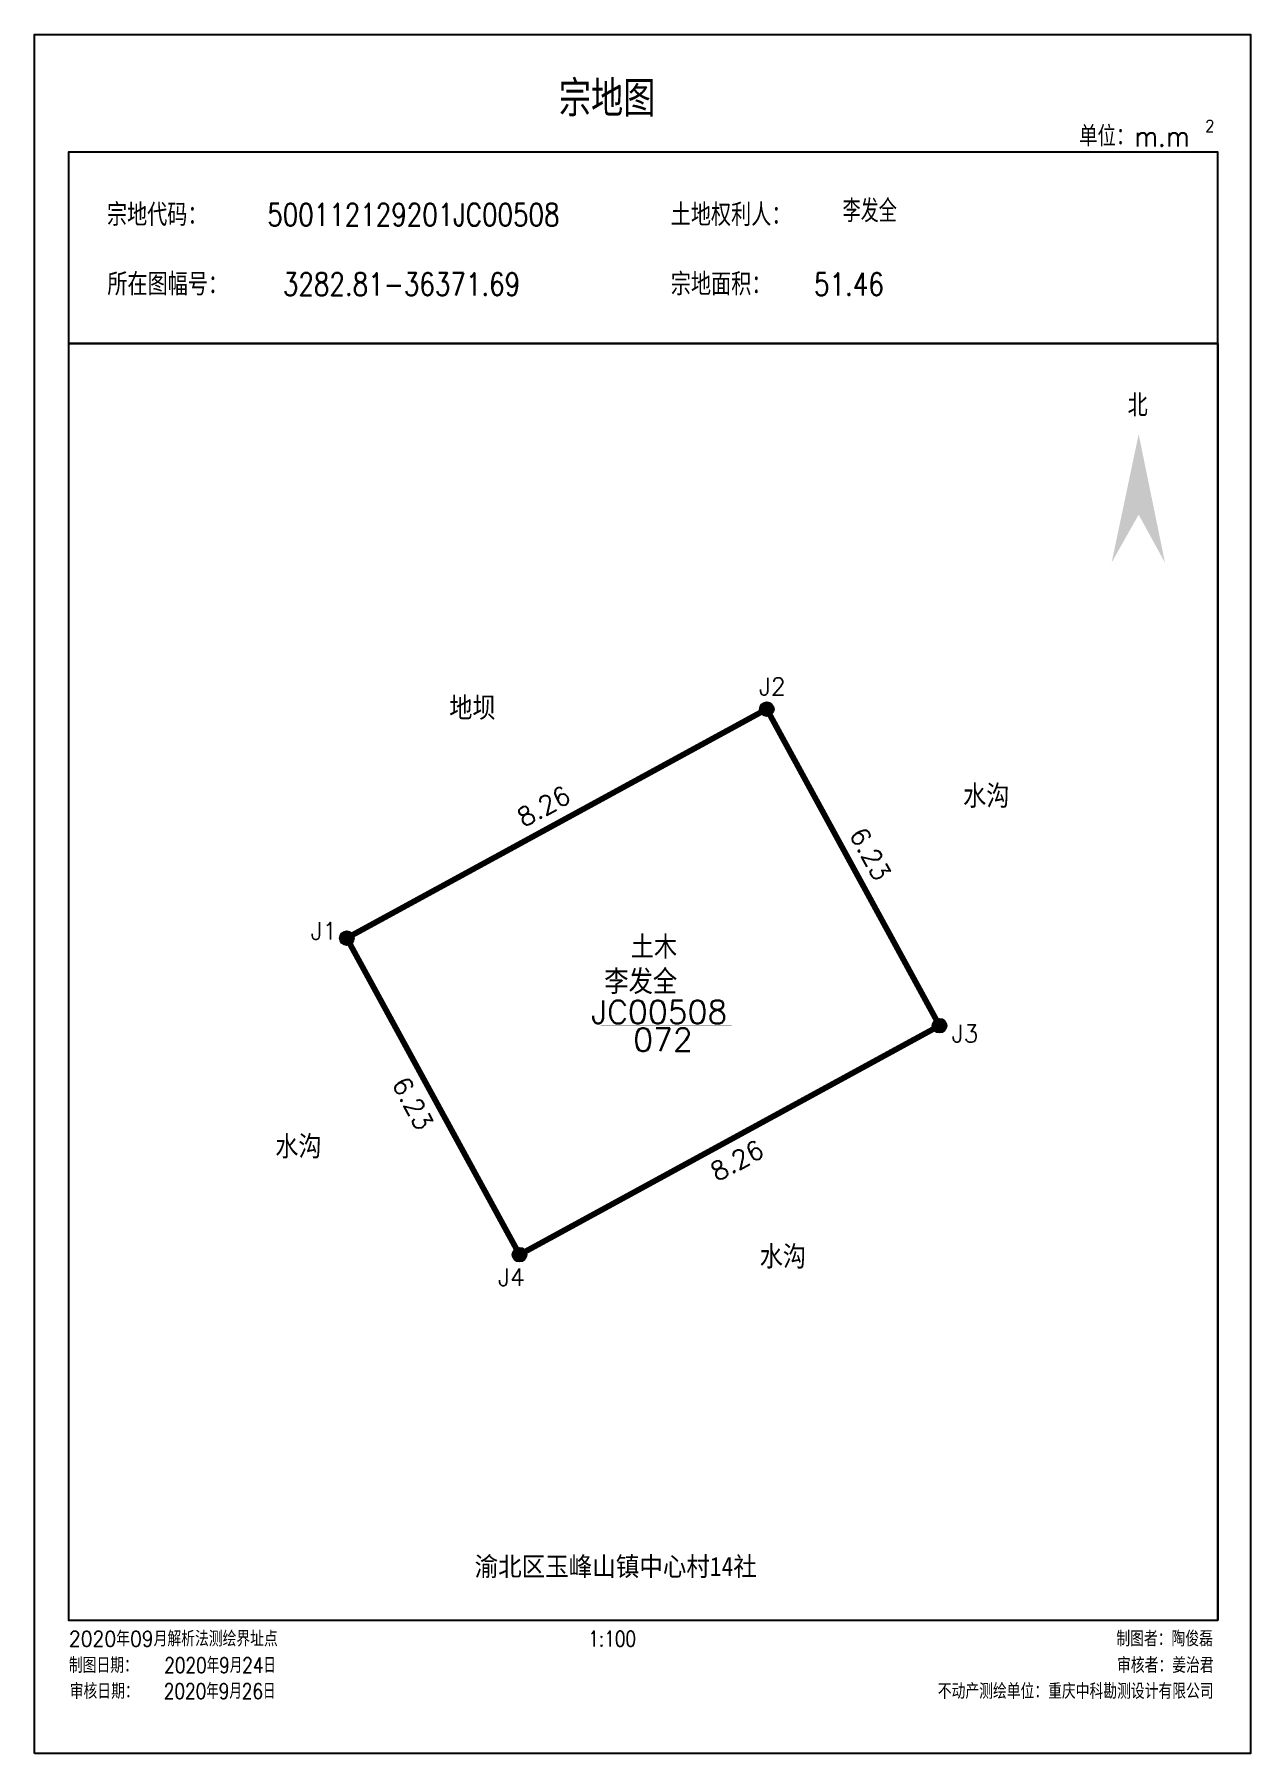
# Model space of a CAD drawing. Extents: x 36371590 to 36372043, y 3282005 to 3283161.
# Drawn here: x 36371920.39 to 36371941.39, y 3282130.33 to 3282160.03 of the extents above; entities that cross this region are included whole.
import ezdxf
from ezdxf.enums import TextEntityAlignment as Align

# ---------------------------------------------------------------- set-up
doc = ezdxf.new("R2010")
doc.units = 0
doc.header["$LTSCALE"] = 0.5
doc.linetypes.add('DASHED', pattern=[0.75, 0.5, -0.25])
doc.layers.get('0').update_dxf_attribs({"linetype": 'CONTINUOUS'})
doc.layers.add('_JMD_内', color=6, linetype='CONTINUOUS', true_color=0xff00ff)
doc.layers.add('_JZD_内', color=1, linetype='CONTINUOUS', true_color=0xff0000)
for name, color, linetype in [('_宗地图注记', 7, 'CONTINUOUS'), ('DLSS', 4, 'CONTINUOUS'), ('JZP', 1, 'CONTINUOUS'), ('TK', 7, 'CONTINUOUS'), ('ZJ', 7, 'CONTINUOUS'), ('内图框', 7, 'CONTINUOUS'), ('四至', 7, 'CONTINUOUS')]:
    doc.layers.add(name, color=color, linetype=linetype)
doc.layers.add('外图框', color=3, linetype='CONTINUOUS', plot=False)
doc.styles.add('HZ', font='rs.shx', dxfattribs={"width": 0.8, "bigfont": 'hztxt.shx'})
doc.styles.add('黑体', font='simhei.ttf')

msp = doc.modelspace()

# ---------------------------------------------------------------- texts
at = {"layer": '_宗地图注记', "color": 7, "linetype": 'Continuous', "style": 'HZ'}
for s, p in [('J2', (36371932.904, 3282148.61)), ('J1', (36371925.163, 3282144.387)), ('J3', (36371936.234, 3282142.615)), ('J4', (36371928.4, 3282138.405))]:
    msp.add_text(s, height=0.3, dxfattribs=at).set_placement(p)
at = {"layer": '_宗地图注记', "color": 6, "linetype": 'Continuous', "style": 'HZ'}
msp.add_text('土木', height=0.4, dxfattribs=at).set_placement((36371930.692, 3282144.058))
at = {"layer": '_宗地图注记', "color": 1, "linetype": 'Continuous', "style": 'HZ'}
for s, height, p in [('李发全', 0.42, (36371930.234, 3282143.448)), ('JC00508', 0.4, (36371930.01, 3282142.938)), ('072', 0.4, (36371930.734, 3282142.458))]:
    msp.add_text(s, height=height, dxfattribs=at).set_placement(p)
at = {"layer": 'TK', "linetype": 'Continuous', "style": 'HZ', "width": 0.9}
for s, height, p in [('宗地图', 0.6175, (36371929.45, 3282158.605)), ('宗地代码：', 0.3859, (36371921.647, 3282156.716)), ('土地权利人：', 0.3859, (36371931.382, 3282156.716)), ('所在图幅号：', 0.3859, (36371921.654, 3282155.516)), ('宗地面积：', 0.3859, (36371931.384, 3282155.516))]:
    msp.add_text(s, height=height, dxfattribs=at).set_placement(p)
at = {"layer": 'TK', "linetype": 'DASHED', "style": 'HZ', "width": 0.9}
for s, height, p in [('单位：m.m', 0.3529, (36371938.434, 3282158.091)), ('北', 0.386, (36371939.271, 3282153.424)), ('2020年09月解析法测绘界址点', 0.26465, (36371920.99, 3282132.177)), ('制图日期：', 0.2646, (36371920.99, 3282131.719)), ('审核日期：', 0.2646, (36371921.005, 3282131.271))]:
    msp.add_text(s, height=height, dxfattribs=at).set_placement(p)
msp.add_text('2', height=0.2, dxfattribs=at).set_placement((36371940.69, 3282158.445), align=Align.MIDDLE)
at = {"layer": 'TK', "linetype": 'DASHED', "style": '黑体', "width": 0.9}
msp.add_text('渝北区玉峰山镇中心村14社', height=0.33081, dxfattribs=at).set_placement((36371930.433, 3282133.394), align=Align.CENTER)
at = {"layer": 'TK', "linetype": 'DASHED', "style": 'HZ', "width": 0.9}
for s, height, p in [('制图者：陶俊磊', 0.2646, (36371940.744, 3282132.177)), ('审核者：姜治君', 0.2646, (36371940.756, 3282131.719)), ('不动产测绘单位：重庆中科勘测设计有限公司', 0.26465, (36371940.757, 3282131.271))]:
    msp.add_text(s, height=height, dxfattribs=at).set_placement(p, align=Align.RIGHT)
at = {"layer": 'ZJ', "color": 7, "linetype": 'Continuous', "style": 'HZ'}
for s, rotation, p in [('8.26', 28.6126, (36371928.845, 3282146.321)), ('6.23', 298.6129, (36371934.457, 3282146.211)), ('6.23', 298.6129, (36371926.556, 3282141.901)), ('8.26', 28.6126, (36371932.183, 3282140.202))]:
    msp.add_text(s, height=0.32, rotation=rotation, dxfattribs=at).set_placement(p)
at = {"layer": '内图框', "linetype": 'DASHED', "style": 'HZ', "width": 0.8}
for s, height, p in [('500112129201JC00508', 0.3905, (36371924.415, 3282156.716)), ('3282.81-36371.69', 0.3905, (36371924.685, 3282155.516)), ('51.46', 0.3905, (36371933.856, 3282155.516)), ('2020年9月24日', 0.2677, (36371922.636, 3282131.719)), ('2020年9月26日', 0.2677, (36371922.629, 3282131.271))]:
    msp.add_text(s, height=height, dxfattribs=at).set_placement(p)
msp.add_text('1:100', height=0.2677, dxfattribs=at).set_placement((36371930.371, 3282132.177), align=Align.CENTER)
at = {"layer": '内图框', "linetype": 'DASHED', "insert": (36371934.349, 3282157.171), "char_height": 0.3905, "width": 5.44491, "attachment_point": 1, "style": 'HZ'}
msp.add_mtext('李发全', dxfattribs=at)
at = {"layer": '四至', "color": 7, "linetype": 'Continuous', "style": 'HZ'}
for s, p in [('地坝', (36371927.558, 3282148.183)), ('水沟', (36371936.431, 3282146.664)), ('水沟', (36371924.553, 3282140.607)), ('水沟', (36371932.919, 3282138.705))]:
    msp.add_text(s, height=0.4, dxfattribs=at).set_placement(p)

# ---------------------------------------------------------------- hatches: boundary and pattern name
at = {"linetype": 'Continuous'}
h = msp.add_hatch(color=1, dxfattribs=at)
edge = h.paths.add_edge_path()
edge.add_arc((36371933.04, 3282148.37), 0.12, 0, 360)
at = {"linetype": 'Continuous', "true_color": 0x000000}
h = msp.add_hatch(color=18, dxfattribs=at)
edge = h.paths.add_edge_path()
edge.add_arc((36371933.04, 3282148.37), 0.11, 0, 360)
at = {"linetype": 'Continuous', "true_color": 0xffffff}
h = msp.add_hatch(color=7, dxfattribs=at)
edge = h.paths.add_edge_path(flags=0)
edge.add_arc((36371933.04, 3282148.37), 0.096, 0, 360)
at = {"linetype": 'Continuous'}
h = msp.add_hatch(color=1, dxfattribs=at)
edge = h.paths.add_edge_path()
edge.add_arc((36371925.788, 3282144.414), 0.12, 0, 360)
at = {"linetype": 'Continuous', "true_color": 0x000000}
h = msp.add_hatch(color=18, dxfattribs=at)
edge = h.paths.add_edge_path()
edge.add_arc((36371925.788, 3282144.414), 0.11, 0, 360)
at = {"linetype": 'Continuous', "true_color": 0xffffff}
h = msp.add_hatch(color=7, dxfattribs=at)
edge = h.paths.add_edge_path(flags=0)
edge.add_arc((36371925.788, 3282144.414), 0.096, 0, 360)
at = {"linetype": 'Continuous'}
h = msp.add_hatch(color=1, dxfattribs=at)
edge = h.paths.add_edge_path()
edge.add_arc((36371936.023, 3282142.901), 0.12, 0, 360)
at = {"linetype": 'Continuous', "true_color": 0x000000}
h = msp.add_hatch(color=18, dxfattribs=at)
edge = h.paths.add_edge_path()
edge.add_arc((36371936.023, 3282142.901), 0.11, 0, 360)
at = {"linetype": 'Continuous', "true_color": 0xffffff}
h = msp.add_hatch(color=7, dxfattribs=at)
edge = h.paths.add_edge_path(flags=0)
edge.add_arc((36371936.023, 3282142.901), 0.096, 0, 360)
at = {"linetype": 'Continuous'}
h = msp.add_hatch(color=1, dxfattribs=at)
edge = h.paths.add_edge_path()
edge.add_arc((36371928.772, 3282138.945), 0.12, 0, 360)
at = {"linetype": 'Continuous', "true_color": 0x000000}
h = msp.add_hatch(color=18, dxfattribs=at)
edge = h.paths.add_edge_path()
edge.add_arc((36371928.772, 3282138.945), 0.11, 0, 360)
at = {"linetype": 'Continuous', "true_color": 0xffffff}
h = msp.add_hatch(color=7, dxfattribs=at)
edge = h.paths.add_edge_path(flags=0)
edge.add_arc((36371928.772, 3282138.945), 0.096, 0, 360)

# ---------------------------------------------------------------- linework, layer by layer
at = {"color": 7, "linetype": 'Continuous'}
for centre in [(36371933.04, 3282148.37), (36371925.788, 3282144.414), (36371936.023, 3282142.901), (36371928.772, 3282138.945)]:
    msp.add_circle(centre, 0.11, dxfattribs=at)
at = {"layer": '_JMD_内', "linetype": 'Continuous'}
msp.add_lwpolyline([(36371925.788, 3282144.414), (36371933.04, 3282148.37), (36371936.023, 3282142.901), (36371928.772, 3282138.945)], close=True, dxfattribs=at)
at = {"layer": '_JZD_内', "linetype": 'Continuous', "const_width": 0.1}
msp.add_lwpolyline([(36371925.788, 3282144.414), (36371933.04, 3282148.37), (36371936.023, 3282142.901), (36371928.772, 3282138.945)], close=True, dxfattribs=at)
at = {"layer": 'DLSS', "color": 1, "linetype": 'Continuous', "const_width": 0.01}
msp.add_lwpolyline([(36371930.174, 3282142.898), (36371932.437, 3282142.898)], dxfattribs=at)
at = {"layer": 'JZP', "color": 1, "linetype": 'Continuous'}
for centre in [(36371933.04, 3282148.37), (36371925.788, 3282144.414), (36371936.023, 3282142.901), (36371928.772, 3282138.945)]:
    msp.add_circle(centre, 0.12, dxfattribs=at)
at = {"layer": 'TK', "linetype": 'Continuous'}
msp.add_lwpolyline([(36371920.981, 3282132.631), (36371940.83, 3282132.631), (36371940.83, 3282157.993), (36371920.981, 3282157.993)], close=True, dxfattribs=at)
at = {"layer": 'TK', "linetype": 'Continuous', "flags": 128}
msp.add_lwpolyline([(36371920.981, 3282154.685), (36371940.83, 3282154.685), (36371940.83, 3282132.631)], dxfattribs=at)
at = {"layer": 'TK', "color": 7, "linetype": 'Continuous', "flags": 128}
msp.add_lwpolyline([(36371920.981, 3282154.685), (36371920.981, 3282132.631), (36371940.83, 3282132.631), (36371940.83, 3282154.685), (36371920.981, 3282154.685)], close=True, dxfattribs=at)
msp.add_lwpolyline([(36371920.981, 3282154.685), (36371940.83, 3282154.685)], dxfattribs=at)
at = {"layer": 'TK', "linetype": 'DASHED'}
for points in [[(36371939.462, 3282153.119), (36371938.995, 3282150.901), (36371939.462, 3282151.729)], [(36371939.462, 3282153.119), (36371939.462, 3282151.729), (36371939.917, 3282150.896)]]:
    msp.add_solid(points, dxfattribs=at)
at = {"layer": '内图框', "linetype": 'Continuous'}
msp.add_line((36371933.739, 3282132.631), (36371933.739, 3282132.631), dxfattribs=at)
at = {"layer": '外图框', "linetype": 'Continuous', "flags": 128}
msp.add_lwpolyline([(36371920.395, 3282130.326), (36371920.395, 3282160.026), (36371941.395, 3282160.026), (36371941.395, 3282130.326)], close=True, dxfattribs=at)

msp.set_redraw_order([(e.dxf.handle, doc.entitydb.next_handle()) for e in msp.query("TEXT MTEXT ATTDEF DIMENSION ARC_DIMENSION")])  # texts and dimensions are drawn at this point

doc.saveas('drawing.dxf')
